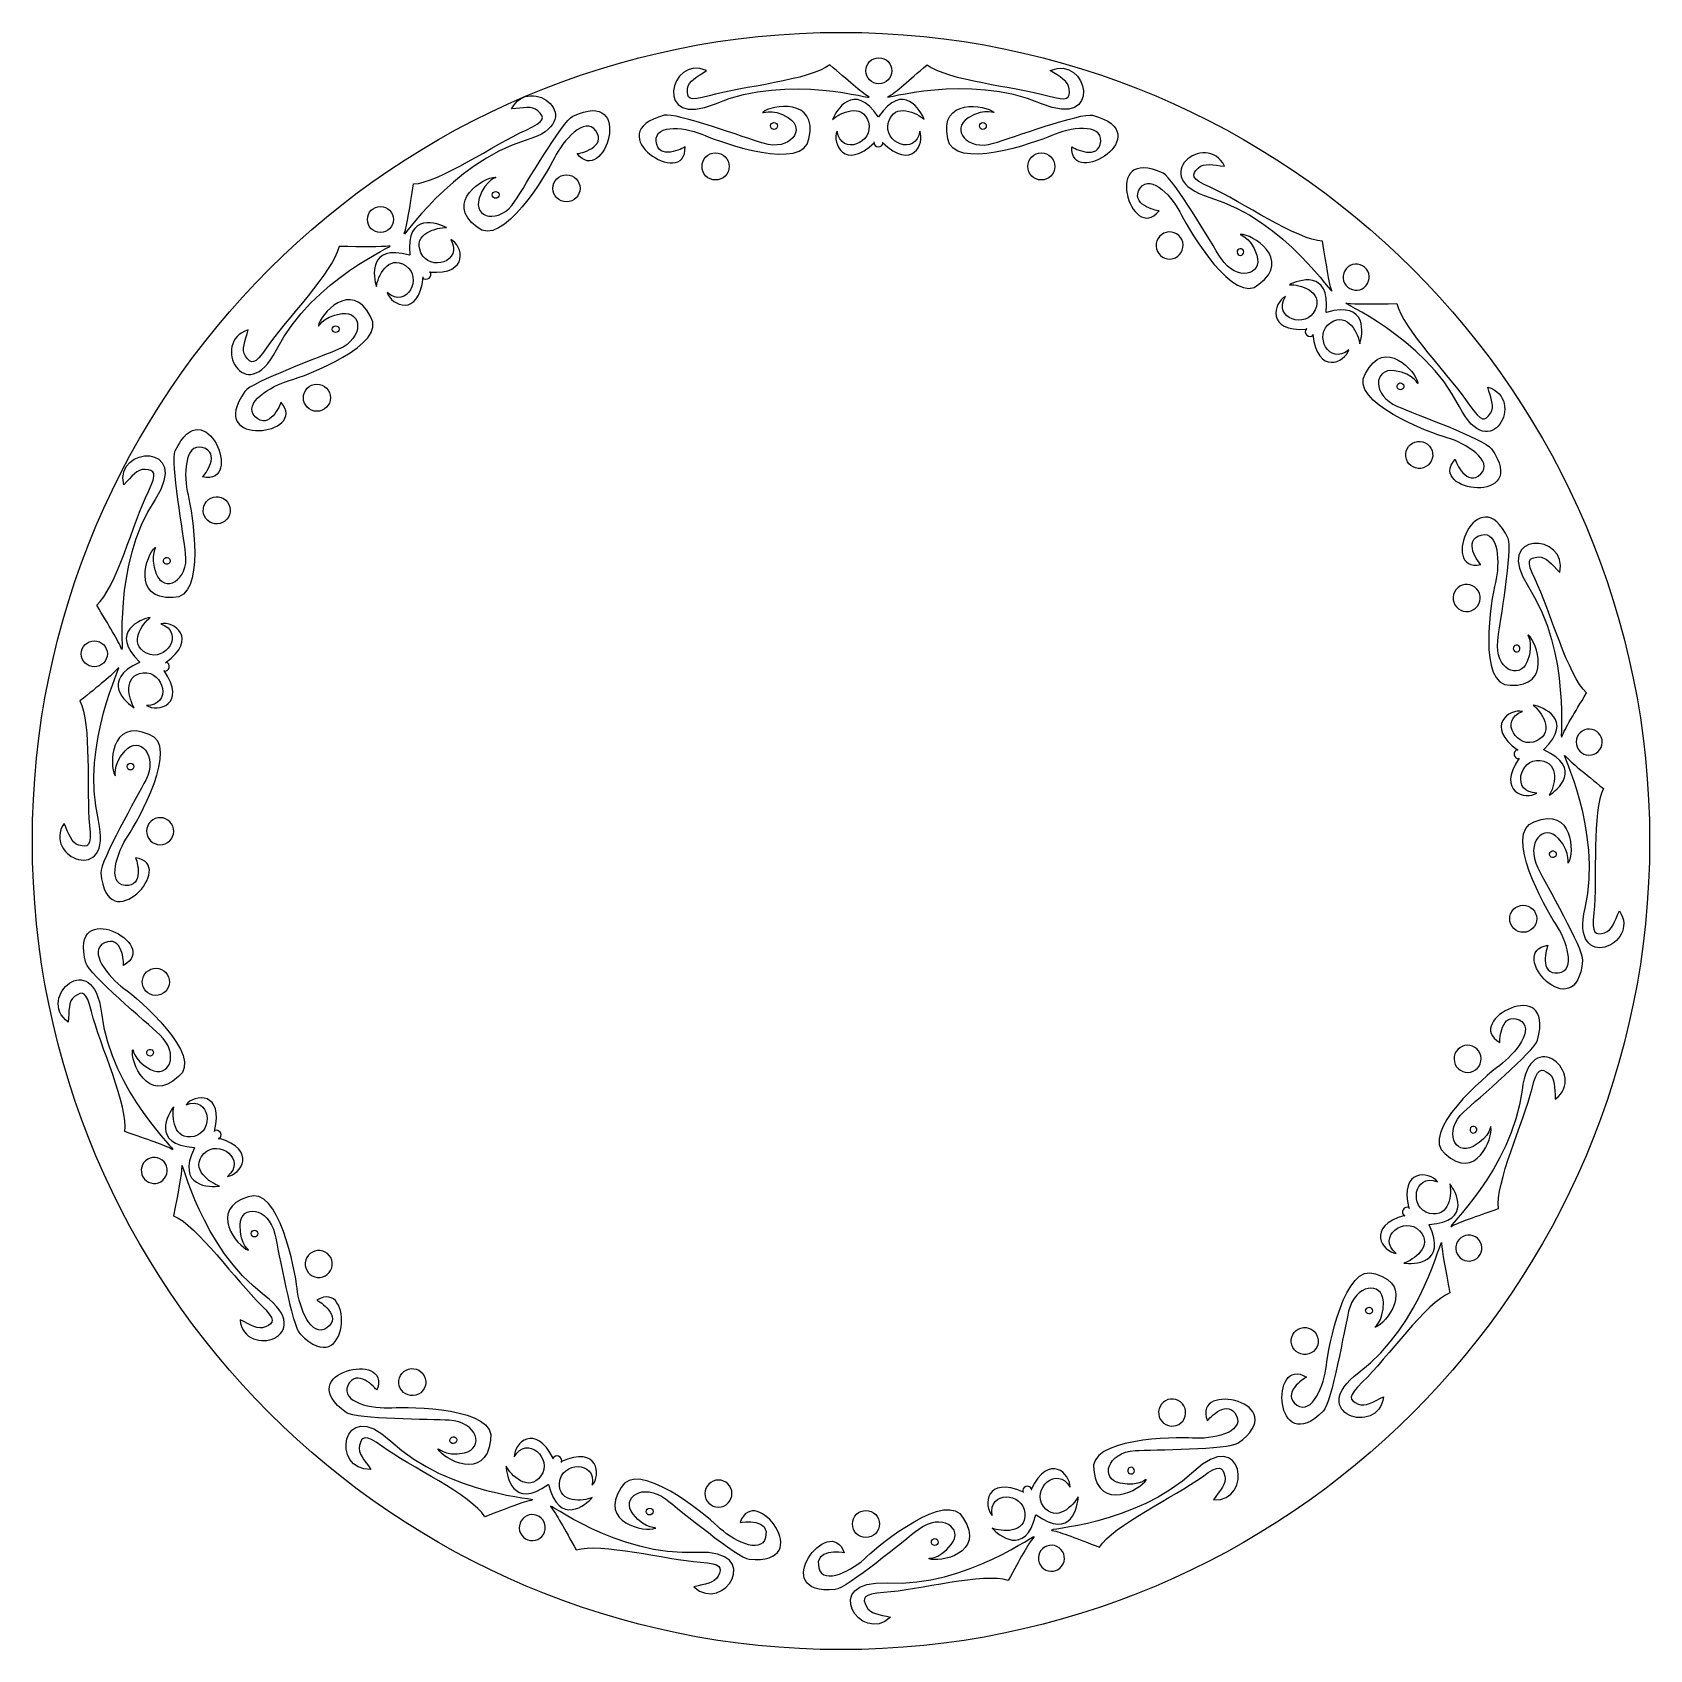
# Model space of a CAD drawing. Header units: centimetres. Extents: x -10.9 to 10.9, y -10.9 to 10.9.
import ezdxf

# ---------------------------------------------------------------- set-up
doc = ezdxf.new("R2010")
doc.units = ezdxf.units.CM
doc.header["$MEASUREMENT"] = 0
doc.layers.add('Camada 1', color=7, linetype='Continuous')

msp = doc.modelspace()

# ---------------------------------------------------------------- linework, layer by layer
at = {"layer": 'Camada 1'}
for centre, major_axis in [((-0.00001, 0.00001), (0, 10.87398)), ((0.50833, 10.35729), (0, 0.17515)), ((-0.90108, 9.61508), (0, 0.04551)), ((1.908, 9.61508), (0, 0.04551)), ((-1.68708, 9.07064), (0, 0.182)), ((2.69403, 9.07064), (0, 0.182)), ((-3.69161, 8.77632), (0, 0.182)), ((-4.64369, 8.68816), (0, 0.04551)), ((-6.19298, 8.35701), (0, 0.17513)), ((-6.79557, 6.88251), (0, 0.04551)), ((-7.04772, 5.96023), (0, 0.18198)), ((-10.04074, 2.51721), (0, 0.17513)), ((-9.55457, 1.00035), (0, 0.04551)), ((-7.88708, -5.27909), (0, 0.04551)), ((-2.57335, -9.01759), (0, 0.04551))]:
    msp.add_ellipse(centre, major_axis=major_axis, ratio=1, dxfattribs=at)
for points, knots in [([(0.37514, 10.00648), (0.46989, 9.94922), (-0.701, 10.33538), (-1.68858, 9.91417), (-1.68858, 9.91417), (-2.53107, 9.55484), (-2.30821, 10.58066), (-1.80748, 10.3628), (-1.80748, 10.3628), (-1.93385, 10.27324), (-2.05079, 10.22363), (-2.06193, 10.11637), (-2.06193, 10.11637), (-2.07558, 9.98564), (-2.05137, 9.94185), (-1.77488, 10.02035), (-1.77488, 10.02035), (-1.33242, 10.14592), (-0.41516, 10.22844), (-0.14997, 10.4377), (-0.14997, 10.4377), (0.09971, 10.22253), (0.26171, 10.07495), (0.37514, 10.00648)], [0, 0, 0, 0, 0.14285714, 0.14285714, 0.14285714, 0.14285714, 0.28571429, 0.28571429, 0.28571429, 0.28571429, 0.42857143, 0.42857143, 0.42857143, 0.42857143, 0.57142857, 0.57142857, 0.57142857, 0.57142857, 0.71428571, 0.71428571, 0.71428571, 0.71428571, 1, 1, 1, 1]), ([(0.63179, 10.00648), (0.53704, 9.94922), (1.70796, 10.33538), (2.69554, 9.91417), (2.69554, 9.91417), (3.53797, 9.55484), (3.31517, 10.58066), (2.81444, 10.3628), (2.81444, 10.3628), (2.94078, 10.27324), (3.05767, 10.22363), (3.06881, 10.11637), (3.06881, 10.11637), (3.08246, 9.98564), (3.05831, 9.94185), (2.78176, 10.02035), (2.78176, 10.02035), (2.33932, 10.14592), (1.42209, 10.22844), (1.1569, 10.4377), (1.1569, 10.4377), (0.90722, 10.22253), (0.74519, 10.07495), (0.63179, 10.00648)], [0, 0, 0, 0, 0.14285714, 0.14285714, 0.14285714, 0.14285714, 0.28571429, 0.28571429, 0.28571429, 0.28571429, 0.42857143, 0.42857143, 0.42857143, 0.42857143, 0.57142857, 0.57142857, 0.57142857, 0.57142857, 0.71428571, 0.71428571, 0.71428571, 0.71428571, 1, 1, 1, 1]), ([(-5.87289, 8.16765), (-5.90871, 8.0629), (-5.25996, 9.11137), (-4.23266, 9.42347), (-4.23266, 9.42347), (-3.35636, 9.68972), (-4.18641, 10.33234), (-4.42996, 9.84358), (-4.42996, 9.84358), (-4.27558, 9.8562), (-4.15413, 9.89332), (-4.07664, 9.81834), (-4.07664, 9.81834), (-3.98218, 9.72695), (-3.97255, 9.67787), (-4.23481, 9.56027), (-4.23481, 9.56027), (-4.65447, 9.37207), (-5.41014, 8.84566), (-5.7478, 8.8355), (-5.7478, 8.8355), (-5.80079, 8.5102), (-5.83005, 8.29298), (-5.87289, 8.16765)], [0, 0, 0, 0, 0.14285714, 0.14285714, 0.14285714, 0.14285714, 0.28571429, 0.28571429, 0.28571429, 0.28571429, 0.42857143, 0.42857143, 0.42857143, 0.42857143, 0.57142857, 0.57142857, 0.57142857, 0.57142857, 0.71428571, 0.71428571, 0.71428571, 0.71428571, 1, 1, 1, 1]), ([(0.5663, 9.38624), (0.56125, 9.3561), (0.53505, 9.33314), (0.50349, 9.33314), (0.50349, 9.33314), (0.46827, 9.33314), (0.43978, 9.36166), (0.43978, 9.39685), (0.43978, 9.39685), (0.43978, 9.39685), (0.44936, 9.39209), (0.44936, 9.39209), (0.44936, 9.39209), (0.04905, 9.00747), (-0.12407, 9.38077), (-0.05364, 9.5456), (-0.05364, 9.5456), (0.00467, 9.2022), (0.44936, 9.39209), (0.36922, 9.66538), (0.36922, 9.66538), (0.28908, 9.93875), (-0.01903, 9.78905), (-0.11237, 9.70229), (-0.11237, 9.70229), (-0.06961, 9.81659), (0.17073, 10.22635), (0.50059, 9.73793), (0.50059, 9.73793), (0.50059, 9.73793), (0.50629, 9.73792), (0.50629, 9.73792), (0.50629, 9.73792), (0.8362, 10.22634), (1.07655, 9.81658), (1.11933, 9.70228), (1.11933, 9.70228), (1.02601, 9.78904), (0.7179, 9.93874), (0.63776, 9.66537), (0.63776, 9.66537), (0.55756, 9.39206), (1.00228, 9.20219), (1.06059, 9.54559), (1.06059, 9.54559), (1.13102, 9.38075), (0.95788, 9.00745), (0.55754, 9.39208), (0.55754, 9.39208), (0.55754, 9.39208), (0.5663, 9.38624), (0.5663, 9.38624)], [0, 0, 0, 0, 0.07142857, 0.07142857, 0.07142857, 0.07142857, 0.14285714, 0.14285714, 0.14285714, 0.14285714, 0.21428571, 0.21428571, 0.21428571, 0.21428571, 0.28571429, 0.28571429, 0.28571429, 0.28571429, 0.35714286, 0.35714286, 0.35714286, 0.35714286, 0.42857143, 0.42857143, 0.42857143, 0.42857143, 0.5, 0.5, 0.5, 0.5, 0.57142857, 0.57142857, 0.57142857, 0.57142857, 0.64285714, 0.64285714, 0.64285714, 0.64285714, 0.71428571, 0.71428571, 0.71428571, 0.71428571, 0.78571429, 0.78571429, 0.78571429, 0.78571429, 0.85714286, 0.85714286, 0.85714286, 0.85714286, 1, 1, 1, 1]), ([(-4.64983, 8.92539), (-4.79355, 8.93267), (-5.34994, 8.59657), (-4.89354, 8.25449), (-4.89354, 8.25449), (-4.56255, 7.95517), (-3.95734, 8.97008), (-3.85296, 9.18553), (-3.85296, 9.18553), (-3.74101, 9.41672), (-3.44095, 9.7537), (-3.29691, 9.54896), (-3.29691, 9.54896), (-3.14401, 9.3316), (-3.513, 9.24114), (-3.54938, 9.24292), (-3.54938, 9.24292), (-3.18129, 8.77773), (-2.75537, 10.14631), (-3.60579, 9.74692), (-3.60579, 9.74692), (-3.7457, 9.6812), (-4.25402, 8.80064), (-4.38382, 8.60209), (-4.38382, 8.60209), (-4.59131, 8.28462), (-4.95114, 8.37587), (-4.86452, 8.64479), (-4.86452, 8.64479), (-4.77802, 8.91369), (-4.60442, 8.92306), (-4.64983, 8.92539)], [0, 0, 0, 0, 0.11111111, 0.11111111, 0.11111111, 0.11111111, 0.22222222, 0.22222222, 0.22222222, 0.22222222, 0.33333333, 0.33333333, 0.33333333, 0.33333333, 0.44444444, 0.44444444, 0.44444444, 0.44444444, 0.55555556, 0.55555556, 0.55555556, 0.55555556, 0.66666667, 0.66666667, 0.66666667, 0.66666667, 0.77777778, 0.77777778, 0.77777778, 0.77777778, 1, 1, 1, 1]), ([(-1.04882, 9.80076), (-0.94346, 9.89871), (-0.30116, 9.99888), (-0.43086, 9.44349), (-0.43086, 9.44349), (-0.49203, 9.0014), (-1.60799, 9.38989), (-1.82648, 9.48783), (-1.82648, 9.48783), (-2.06085, 9.59295), (-2.50731, 9.65825), (-2.48603, 9.4088), (-2.48603, 9.4088), (-2.46349, 9.14403), (-2.1226, 9.31191), (-2.09593, 9.33665), (-2.09593, 9.33665), (-2.07886, 8.74369), (-3.28486, 9.51829), (-2.37673, 9.75898), (-2.37673, 9.75898), (-2.22724, 9.79856), (-1.27188, 9.45079), (-1.04476, 9.38208), (-1.04476, 9.38208), (-0.68175, 9.2723), (-0.46477, 9.57345), (-0.70398, 9.72382), (-0.70398, 9.72382), (-0.94315, 9.87421), (-1.08213, 9.76978), (-1.04882, 9.80076)], [0, 0, 0, 0, 0.11111111, 0.11111111, 0.11111111, 0.11111111, 0.22222222, 0.22222222, 0.22222222, 0.22222222, 0.33333333, 0.33333333, 0.33333333, 0.33333333, 0.44444444, 0.44444444, 0.44444444, 0.44444444, 0.55555556, 0.55555556, 0.55555556, 0.55555556, 0.66666667, 0.66666667, 0.66666667, 0.66666667, 0.77777778, 0.77777778, 0.77777778, 0.77777778, 1, 1, 1, 1]), ([(2.0558, 9.80076), (1.95039, 9.89871), (1.30811, 9.99888), (1.43784, 9.44349), (1.43784, 9.44349), (1.49901, 9.0014), (2.61497, 9.38989), (2.83341, 9.48783), (2.83341, 9.48783), (3.0678, 9.59295), (3.51424, 9.65825), (3.49302, 9.4088), (3.49302, 9.4088), (3.47042, 9.14403), (3.12961, 9.31191), (3.10292, 9.33665), (3.10292, 9.33665), (3.08585, 8.74369), (4.29185, 9.51829), (3.38367, 9.75898), (3.38367, 9.75898), (3.23421, 9.79856), (2.2788, 9.45079), (2.05176, 9.38208), (2.05176, 9.38208), (1.68873, 9.2723), (1.47174, 9.57345), (1.71095, 9.72382), (1.71095, 9.72382), (1.95007, 9.87421), (2.08906, 9.76978), (2.0558, 9.80076)], [0, 0, 0, 0, 0.11111111, 0.11111111, 0.11111111, 0.11111111, 0.22222222, 0.22222222, 0.22222222, 0.22222222, 0.33333333, 0.33333333, 0.33333333, 0.33333333, 0.44444444, 0.44444444, 0.44444444, 0.44444444, 0.55555556, 0.55555556, 0.55555556, 0.55555556, 0.66666667, 0.66666667, 0.66666667, 0.66666667, 0.77777778, 0.77777778, 0.77777778, 0.77777778, 1, 1, 1, 1]), ([(5.3769, 8.15651), (5.52065, 8.16397), (6.07712, 7.82774), (5.62069, 7.48576), (5.62069, 7.48576), (5.28962, 7.18628), (4.68444, 8.20133), (4.58011, 8.41675), (4.58011, 8.41675), (4.46814, 8.64786), (4.1681, 8.98484), (4.02417, 8.78023), (4.02417, 8.78023), (3.87113, 8.56301), (4.2402, 8.47247), (4.27642, 8.47419), (4.27642, 8.47419), (3.90849, 8.009), (3.48251, 9.37753), (4.33288, 8.97822), (4.33288, 8.97822), (4.47279, 8.91247), (4.98111, 8.03196), (5.11097, 7.83331), (5.11097, 7.83331), (5.31851, 7.51581), (5.67842, 7.60714), (5.59172, 7.87607), (5.59172, 7.87607), (5.50517, 8.145), (5.33153, 8.15442), (5.3769, 8.15651)], [0, 0, 0, 0, 0.11111111, 0.11111111, 0.11111111, 0.11111111, 0.22222222, 0.22222222, 0.22222222, 0.22222222, 0.33333333, 0.33333333, 0.33333333, 0.33333333, 0.44444444, 0.44444444, 0.44444444, 0.44444444, 0.55555556, 0.55555556, 0.55555556, 0.55555556, 0.66666667, 0.66666667, 0.66666667, 0.66666667, 0.77777778, 0.77777778, 0.77777778, 0.77777778, 1, 1, 1, 1]), ([(6.60007, 7.39898), (6.63587, 7.2942), (5.98714, 8.34264), (4.95989, 8.65469), (4.95989, 8.65469), (4.08343, 8.9211), (4.91351, 9.56361), (5.15698, 9.07498), (5.15698, 9.07498), (5.00283, 9.08755), (4.88126, 9.12462), (4.80376, 9.04969), (4.80376, 9.04969), (4.7093, 8.9583), (4.6997, 8.90912), (4.96201, 8.79148), (4.96201, 8.79148), (5.38153, 8.60341), (6.13737, 8.0771), (6.47498, 8.06665), (6.47498, 8.06665), (6.52797, 7.74154), (6.5571, 7.52431), (6.60007, 7.39898)], [0, 0, 0, 0, 0.14285714, 0.14285714, 0.14285714, 0.14285714, 0.28571429, 0.28571429, 0.28571429, 0.28571429, 0.42857143, 0.42857143, 0.42857143, 0.42857143, 0.57142857, 0.57142857, 0.57142857, 0.57142857, 0.71428571, 0.71428571, 0.71428571, 0.71428571, 1, 1, 1, 1]), ([(-5.52438, 7.65044), (-5.50893, 7.62409), (-5.51422, 7.58967), (-5.5384, 7.56937), (-5.5384, 7.56937), (-5.56539, 7.54675), (-5.60552, 7.55027), (-5.62815, 7.57723), (-5.62815, 7.57723), (-5.62815, 7.57723), (-5.61778, 7.57974), (-5.61778, 7.57974), (-5.61778, 7.57974), (-5.67721, 7.02777), (-6.04977, 7.20247), (-6.10178, 7.37403), (-6.10178, 7.37403), (-5.8364, 7.14847), (-5.61778, 7.57974), (-5.85484, 7.73759), (-5.85484, 7.73759), (-6.09193, 7.89547), (-6.23177, 7.58276), (-6.24746, 7.45628), (-6.24746, 7.45628), (-6.28818, 7.57132), (-6.36748, 8.03971), (-5.80082, 7.8776), (-5.80082, 7.8776), (-5.80082, 7.8776), (-5.79643, 7.88128), (-5.79643, 7.88128), (-5.79643, 7.88128), (-5.85768, 8.46749), (-5.41016, 8.30811), (-5.30391, 8.24802), (-5.30391, 8.24802), (-5.4312, 8.2545), (-5.76341, 8.17113), (-5.64911, 7.9102), (-5.64911, 7.9102), (-5.53492, 7.64929), (-5.07213, 7.78971), (-5.24819, 8.09028), (-5.24819, 8.09028), (-5.0883, 8.00926), (-4.98093, 7.61205), (-5.53489, 7.6493), (-5.53489, 7.6493), (-5.53489, 7.6493), (-5.52438, 7.65044), (-5.52438, 7.65044)], [0, 0, 0, 0, 0.07142857, 0.07142857, 0.07142857, 0.07142857, 0.14285714, 0.14285714, 0.14285714, 0.14285714, 0.21428571, 0.21428571, 0.21428571, 0.21428571, 0.28571429, 0.28571429, 0.28571429, 0.28571429, 0.35714286, 0.35714286, 0.35714286, 0.35714286, 0.42857143, 0.42857143, 0.42857143, 0.42857143, 0.5, 0.5, 0.5, 0.5, 0.57142857, 0.57142857, 0.57142857, 0.57142857, 0.64285714, 0.64285714, 0.64285714, 0.64285714, 0.71428571, 0.71428571, 0.71428571, 0.71428571, 0.78571429, 0.78571429, 0.78571429, 0.78571429, 0.85714286, 0.85714286, 0.85714286, 0.85714286, 1, 1, 1, 1]), ([(4.40956, 8.1894), (4.50989, 8.19443), (4.59548, 8.11725), (4.60051, 8.01692), (4.60051, 8.01692), (4.60564, 7.9164), (4.5286, 7.83105), (4.428, 7.82597), (4.428, 7.82597), (4.32767, 7.82081), (4.24208, 7.89799), (4.23694, 7.99845), (4.23694, 7.99845), (4.23192, 8.09872), (4.30915, 8.18432), (4.40956, 8.1894)], [0, 0, 0, 0, 0.2, 0.2, 0.2, 0.2, 0.4, 0.4, 0.4, 0.4, 0.6, 0.6, 0.6, 0.6, 1, 1, 1, 1]), ([(-6.0695, 8.00268), (-5.96015, 8.01972), (-7.10532, 7.56292), (-7.59109, 6.60542), (-7.59109, 6.60542), (-8.00553, 5.78857), (-8.49419, 6.71766), (-7.97056, 6.87262), (-7.97056, 6.87262), (-8.00977, 6.72279), (-8.06748, 6.6096), (-8.00707, 6.52033), (-8.00707, 6.52033), (-7.93349, 6.4114), (-7.88676, 6.39341), (-7.72542, 6.63127), (-7.72542, 6.63127), (-7.46721, 7.01182), (-6.81756, 7.66468), (-6.74892, 7.99546), (-6.74892, 7.99546), (-6.41941, 7.99114), (-6.20042, 7.9822), (-6.0695, 8.00268)], [0, 0, 0, 0, 0.14285714, 0.14285714, 0.14285714, 0.14285714, 0.28571429, 0.28571429, 0.28571429, 0.28571429, 0.42857143, 0.42857143, 0.42857143, 0.42857143, 0.57142857, 0.57142857, 0.57142857, 0.57142857, 0.71428571, 0.71428571, 0.71428571, 0.71428571, 1, 1, 1, 1]), ([(5.36844, 7.96477), (5.3936, 7.96617), (5.41503, 7.94683), (5.41625, 7.92175), (5.41625, 7.92175), (5.41765, 7.8968), (5.39815, 7.87518), (5.37331, 7.87407), (5.37331, 7.87407), (5.34796, 7.87272), (5.32661, 7.89196), (5.32542, 7.91714), (5.32542, 7.91714), (5.3242, 7.94222), (5.34346, 7.96373), (5.36844, 7.96477)], [0, 0, 0, 0, 0.2, 0.2, 0.2, 0.2, 0.4, 0.4, 0.4, 0.4, 0.6, 0.6, 0.6, 0.6, 1, 1, 1, 1]), ([(6.34779, 6.80094), (6.32451, 6.78107), (6.28977, 6.7803), (6.26556, 6.8007), (6.26556, 6.8007), (6.23855, 6.82324), (6.23503, 6.86341), (6.25773, 6.89042), (6.25773, 6.89042), (6.25773, 6.89042), (6.26194, 6.88068), (6.26194, 6.88068), (6.26194, 6.88068), (5.70814, 6.84337), (5.81546, 7.24049), (5.9754, 7.32153), (5.9754, 7.32153), (5.79927, 7.02099), (6.26194, 6.88068), (6.37622, 7.14143), (6.37622, 7.14143), (6.49052, 7.40244), (6.15844, 7.48581), (6.0311, 7.47928), (6.0311, 7.47928), (6.1372, 7.53934), (6.58479, 7.69875), (6.52349, 7.11257), (6.52349, 7.11257), (6.52349, 7.11257), (6.52786, 7.10892), (6.52786, 7.10892), (6.52786, 7.10892), (7.0946, 7.27106), (7.01541, 6.80269), (6.97453, 6.68752), (6.97453, 6.68752), (6.95887, 6.81412), (6.81914, 7.12673), (6.58199, 6.96888), (6.58199, 6.96888), (6.34492, 6.81119), (6.56344, 6.37965), (6.82882, 6.60537), (6.82882, 6.60537), (6.77694, 6.43379), (6.40435, 6.25903), (6.34492, 6.81119), (6.34492, 6.81119), (6.34492, 6.81119), (6.34779, 6.80094), (6.34779, 6.80094)], [0, 0, 0, 0, 0.07142857, 0.07142857, 0.07142857, 0.07142857, 0.14285714, 0.14285714, 0.14285714, 0.14285714, 0.21428571, 0.21428571, 0.21428571, 0.21428571, 0.28571429, 0.28571429, 0.28571429, 0.28571429, 0.35714286, 0.35714286, 0.35714286, 0.35714286, 0.42857143, 0.42857143, 0.42857143, 0.42857143, 0.5, 0.5, 0.5, 0.5, 0.57142857, 0.57142857, 0.57142857, 0.57142857, 0.64285714, 0.64285714, 0.64285714, 0.64285714, 0.71428571, 0.71428571, 0.71428571, 0.71428571, 0.78571429, 0.78571429, 0.78571429, 0.78571429, 0.85714286, 0.85714286, 0.85714286, 0.85714286, 1, 1, 1, 1]), ([(6.79345, 7.69468), (6.85568, 7.76884), (6.96604, 7.77842), (7.0402, 7.7163), (7.0402, 7.7163), (7.11426, 7.65412), (7.12391, 7.54369), (7.06171, 7.46955), (7.06171, 7.46955), (6.99959, 7.39531), (6.88912, 7.38576), (6.81507, 7.44785), (6.81507, 7.44785), (6.74091, 7.51005), (6.73122, 7.62057), (6.79345, 7.69468)], [0, 0, 0, 0, 0.2, 0.2, 0.2, 0.2, 0.4, 0.4, 0.4, 0.4, 0.6, 0.6, 0.6, 0.6, 1, 1, 1, 1]), ([(-7.02811, 6.92977), (-7.01036, 7.07254), (-6.58271, 7.56212), (-6.32506, 7.05328), (-6.32506, 7.05328), (-6.08776, 6.67532), (-7.19239, 6.25553), (-7.42268, 6.19016), (-7.42268, 6.19016), (-7.66977, 6.12007), (-8.05379, 5.88308), (-7.87713, 5.70568), (-7.87713, 5.70568), (-7.68967, 5.51732), (-7.53648, 5.86507), (-7.5319, 5.90115), (-7.5319, 5.90115), (-7.1377, 5.45789), (-8.55944, 5.27607), (-8.01847, 6.04418), (-8.01847, 6.04418), (-7.92941, 6.17062), (-6.97403, 6.51826), (-6.7559, 6.61166), (-6.7559, 6.61166), (-6.40723, 6.76089), (-6.43456, 7.13106), (-6.71449, 7.09251), (-6.71449, 7.09251), (-6.99438, 7.05394), (-7.03367, 6.88466), (-7.02811, 6.92977)], [0, 0, 0, 0, 0.11111111, 0.11111111, 0.11111111, 0.11111111, 0.22222222, 0.22222222, 0.22222222, 0.22222222, 0.33333333, 0.33333333, 0.33333333, 0.33333333, 0.44444444, 0.44444444, 0.44444444, 0.44444444, 0.55555556, 0.55555556, 0.55555556, 0.55555556, 0.66666667, 0.66666667, 0.66666667, 0.66666667, 0.77777778, 0.77777778, 0.77777778, 0.77777778, 1, 1, 1, 1]), ([(6.7966, 7.23385), (6.68725, 7.251), (7.83242, 6.79409), (8.31822, 5.83677), (8.31822, 5.83677), (8.73256, 5.01984), (9.22132, 5.94898), (8.69782, 6.10392), (8.69782, 6.10392), (8.73695, 5.95414), (8.7946, 5.84106), (8.73423, 5.7516), (8.73423, 5.7516), (8.66046, 5.64264), (8.61398, 5.62468), (8.45263, 5.86243), (8.45263, 5.86243), (8.19432, 6.24314), (7.54471, 6.89589), (7.47616, 7.22675), (7.47616, 7.22675), (7.14659, 7.22256), (6.92757, 7.21345), (6.7966, 7.23385)], [0, 0, 0, 0, 0.14285714, 0.14285714, 0.14285714, 0.14285714, 0.28571429, 0.28571429, 0.28571429, 0.28571429, 0.42857143, 0.42857143, 0.42857143, 0.42857143, 0.57142857, 0.57142857, 0.57142857, 0.57142857, 0.71428571, 0.71428571, 0.71428571, 0.71428571, 1, 1, 1, 1]), ([(7.75522, 6.1611), (7.73755, 6.30382), (7.30979, 6.79345), (7.05233, 6.28458), (7.05233, 6.28458), (6.81497, 5.90662), (7.91966, 5.48689), (8.14982, 5.42148), (8.14982, 5.42148), (8.39694, 5.35134), (8.78098, 5.11438), (8.60429, 4.93682), (8.60429, 4.93682), (8.41678, 4.74862), (8.26364, 5.09644), (8.25898, 5.1324), (8.25898, 5.1324), (7.86486, 4.6892), (9.28652, 4.50732), (8.74571, 5.27559), (8.74571, 5.27559), (8.65657, 5.4019), (7.70121, 5.74964), (7.48304, 5.84296), (7.48304, 5.84296), (7.13437, 5.99229), (7.16176, 6.36242), (7.44169, 6.32384), (7.44169, 6.32384), (7.72148, 6.2854), (7.76098, 6.11591), (7.75522, 6.1611)], [0, 0, 0, 0, 0.11111111, 0.11111111, 0.11111111, 0.11111111, 0.22222222, 0.22222222, 0.22222222, 0.22222222, 0.33333333, 0.33333333, 0.33333333, 0.33333333, 0.44444444, 0.44444444, 0.44444444, 0.44444444, 0.55555556, 0.55555556, 0.55555556, 0.55555556, 0.66666667, 0.66666667, 0.66666667, 0.66666667, 0.77777778, 0.77777778, 0.77777778, 0.77777778, 1, 1, 1, 1]), ([(-9.22392, 3.9445), (-9.33872, 3.85769), (-9.54893, 3.24261), (-8.97939, 3.27391), (-8.97939, 3.27391), (-8.53341, 3.25737), (-8.72216, 4.42384), (-8.78071, 4.65596), (-8.78071, 4.65596), (-8.84355, 4.90507), (-8.83032, 5.35602), (-8.58836, 5.29181), (-8.58836, 5.29181), (-8.3315, 5.22357), (-8.55603, 4.91705), (-8.58505, 4.89507), (-8.58505, 4.89507), (-8.00408, 4.77529), (-8.55748, 6.09744), (-8.95219, 5.24485), (-8.95219, 5.24485), (-9.01717, 5.10462), (-8.84054, 4.10328), (-8.81233, 3.86777), (-8.81233, 3.86777), (-8.76724, 3.49121), (-9.10157, 3.32982), (-9.20804, 3.59154), (-9.20804, 3.59154), (-9.31459, 3.85317), (-9.18764, 3.97194), (-9.22392, 3.9445)], [0, 0, 0, 0, 0.11111111, 0.11111111, 0.11111111, 0.11111111, 0.22222222, 0.22222222, 0.22222222, 0.22222222, 0.33333333, 0.33333333, 0.33333333, 0.33333333, 0.44444444, 0.44444444, 0.44444444, 0.44444444, 0.55555556, 0.55555556, 0.55555556, 0.55555556, 0.66666667, 0.66666667, 0.66666667, 0.66666667, 0.77777778, 0.77777778, 0.77777778, 0.77777778, 1, 1, 1, 1]), ([(7.56792, 6.11946), (7.56474, 6.14438), (7.54202, 6.16203), (7.51723, 6.15902), (7.51723, 6.15902), (7.4922, 6.15598), (7.4745, 6.1332), (7.47765, 6.10825), (7.47765, 6.10825), (7.48064, 6.08319), (7.50337, 6.06555), (7.52842, 6.06875), (7.52842, 6.06875), (7.55336, 6.07172), (7.57107, 6.09445), (7.56792, 6.11946)], [0, 0, 0, 0, 0.2, 0.2, 0.2, 0.2, 0.4, 0.4, 0.4, 0.4, 0.6, 0.6, 0.6, 0.6, 1, 1, 1, 1]), ([(-9.67379, 2.57788), (-9.63392, 2.47464), (-9.81087, 3.69479), (-9.22453, 4.59422), (-9.22453, 4.59422), (-8.72441, 5.36146), (-9.77333, 5.32018), (-9.64569, 4.78924), (-9.64569, 4.78924), (-9.53554, 4.89814), (-9.46638, 5.00461), (-9.3588, 4.99702), (-9.3588, 4.99702), (-9.22773, 4.98771), (-9.18881, 4.9563), (-9.31409, 4.69764), (-9.31409, 4.69764), (-9.51459, 4.28373), (-9.7551, 3.39473), (-10.00727, 3.16991), (-10.00727, 3.16991), (-9.83878, 2.88664), (-9.72155, 2.70146), (-9.67379, 2.57788)], [0, 0, 0, 0, 0.14285714, 0.14285714, 0.14285714, 0.14285714, 0.28571429, 0.28571429, 0.28571429, 0.28571429, 0.42857143, 0.42857143, 0.42857143, 0.42857143, 0.57142857, 0.57142857, 0.57142857, 0.57142857, 0.71428571, 0.71428571, 0.71428571, 0.71428571, 1, 1, 1, 1]), ([(7.9554, 5.21389), (7.9431, 5.31374), (7.85211, 5.3846), (7.75252, 5.37216), (7.75252, 5.37216), (7.65275, 5.35972), (7.58186, 5.26871), (7.59427, 5.16915), (7.59427, 5.16915), (7.60665, 5.06935), (7.69756, 4.99849), (7.79734, 5.0109), (7.79734, 5.0109), (7.89719, 5.02323), (7.96799, 5.11409), (7.9554, 5.21389)], [0, 0, 0, 0, 0.2, 0.2, 0.2, 0.2, 0.4, 0.4, 0.4, 0.4, 0.6, 0.6, 0.6, 0.6, 1, 1, 1, 1]), ([(9.24257, 2.76671), (9.35743, 2.68003), (9.56756, 2.06477), (8.99815, 2.0962), (8.99815, 2.0962), (8.55206, 2.07958), (8.74084, 3.24619), (8.79945, 3.47822), (8.79945, 3.47822), (8.86224, 3.72727), (8.84901, 4.17825), (8.60718, 4.11407), (8.60718, 4.11407), (8.35027, 4.04602), (8.57485, 3.73942), (8.60374, 3.71743), (8.60374, 3.71743), (8.02285, 3.5976), (8.57617, 4.91978), (8.97093, 4.06726), (8.97093, 4.06726), (9.03586, 3.92698), (8.85925, 2.92569), (8.83102, 2.69008), (8.83102, 2.69008), (8.78593, 2.31347), (9.12037, 2.1521), (9.22681, 2.4138), (9.22681, 2.4138), (9.33338, 2.67545), (9.2064, 2.79428), (9.24257, 2.76671)], [0, 0, 0, 0, 0.11111111, 0.11111111, 0.11111111, 0.11111111, 0.22222222, 0.22222222, 0.22222222, 0.22222222, 0.33333333, 0.33333333, 0.33333333, 0.33333333, 0.44444444, 0.44444444, 0.44444444, 0.44444444, 0.55555556, 0.55555556, 0.55555556, 0.55555556, 0.66666667, 0.66666667, 0.66666667, 0.66666667, 0.77777778, 0.77777778, 0.77777778, 0.77777778, 1, 1, 1, 1]), ([(-8.50383, 4.59143), (-8.58408, 4.53087), (-8.59993, 4.41667), (-8.53931, 4.33648), (-8.53931, 4.33648), (-8.47867, 4.25628), (-8.36458, 4.24046), (-8.28436, 4.30108), (-8.28436, 4.30108), (-8.20416, 4.3617), (-8.18829, 4.47584), (-8.24888, 4.55603), (-8.24888, 4.55603), (-8.30952, 4.63623), (-8.42363, 4.65208), (-8.50383, 4.59143)], [0, 0, 0, 0, 0.2, 0.2, 0.2, 0.2, 0.4, 0.4, 0.4, 0.4, 0.6, 0.6, 0.6, 0.6, 1, 1, 1, 1]), ([(9.69255, 1.40019), (9.6526, 1.2969), (9.82958, 2.51705), (9.24329, 3.41639), (9.24329, 3.41639), (8.7431, 4.18389), (9.79196, 4.14249), (9.66443, 3.61163), (9.66443, 3.61163), (9.55444, 3.72037), (9.48512, 3.82695), (9.37754, 3.81935), (9.37754, 3.81935), (9.24647, 3.81004), (9.20752, 3.77855), (9.33283, 3.51984), (9.33283, 3.51984), (9.53338, 3.10606), (9.774, 2.21708), (10.02596, 1.99208), (10.02596, 1.99208), (9.85754, 1.70893), (9.74025, 1.52375), (9.69255, 1.40019)], [0, 0, 0, 0, 0.14285714, 0.14285714, 0.14285714, 0.14285714, 0.28571429, 0.28571429, 0.28571429, 0.28571429, 0.42857143, 0.42857143, 0.42857143, 0.42857143, 0.57142857, 0.57142857, 0.57142857, 0.57142857, 0.71428571, 0.71428571, 0.71428571, 0.71428571, 1, 1, 1, 1]), ([(-9.09422, 3.80305), (-9.1143, 3.78792), (-9.11824, 3.75931), (-9.10306, 3.73934), (-9.10306, 3.73934), (-9.08793, 3.71921), (-9.05932, 3.71532), (-9.03935, 3.73045), (-9.03935, 3.73045), (-9.01927, 3.74558), (-9.01527, 3.77413), (-9.03046, 3.79421), (-9.03046, 3.79421), (-9.04559, 3.81427), (-9.07414, 3.81824), (-9.09422, 3.80305)], [0, 0, 0, 0, 0.2, 0.2, 0.2, 0.2, 0.4, 0.4, 0.4, 0.4, 0.6, 0.6, 0.6, 0.6, 1, 1, 1, 1]), ([(8.52261, 3.41372), (8.6027, 3.35308), (8.61863, 3.23899), (8.55801, 3.15887), (8.55801, 3.15887), (8.49737, 3.07857), (8.38344, 3.06269), (8.30314, 3.12344), (8.30314, 3.12344), (8.22294, 3.18398), (8.20699, 3.29814), (8.26763, 3.37839), (8.26763, 3.37839), (8.3282, 3.45844), (8.44239, 3.47436), (8.52261, 3.41372)], [0, 0, 0, 0, 0.2, 0.2, 0.2, 0.2, 0.4, 0.4, 0.4, 0.4, 0.6, 0.6, 0.6, 0.6, 1, 1, 1, 1]), ([(-9.07438, 2.40568), (-9.04559, 2.39544), (-9.02752, 2.36562), (-9.03297, 2.33456), (-9.03297, 2.33456), (-9.03908, 2.29987), (-9.07213, 2.27675), (-9.10679, 2.28291), (-9.10679, 2.28291), (-9.10679, 2.28291), (-9.10047, 2.29148), (-9.10047, 2.29148), (-9.10047, 2.29148), (-8.79122, 1.83047), (-9.18887, 1.7248), (-9.33904, 1.8228), (-9.33904, 1.8228), (-8.99074, 1.82058), (-9.10047, 2.29148), (-9.38357, 2.26005), (-9.38357, 2.26005), (-9.6667, 2.22856), (-9.5728, 1.89913), (-9.50351, 1.79216), (-9.50351, 1.79216), (-9.60863, 1.8541), (-9.97047, 2.16197), (-9.43215, 2.40202), (-9.43215, 2.40202), (-9.43215, 2.40202), (-9.43117, 2.40766), (-9.43117, 2.40766), (-9.43117, 2.40766), (-9.85485, 2.81731), (-9.40966, 2.98292), (-9.28956, 3.00517), (-9.28956, 3.00517), (-9.39124, 2.92833), (-9.59216, 2.65092), (-9.33689, 2.5245), (-9.33689, 2.5245), (-9.0817, 2.398), (-8.81743, 2.80305), (-9.14552, 2.92011), (-9.14552, 2.92011), (-8.97095, 2.96088), (-8.63339, 2.72556), (-9.0817, 2.39801), (-9.0817, 2.39801), (-9.0817, 2.39801), (-9.07438, 2.40568), (-9.07438, 2.40568)], [0, 0, 0, 0, 0.07142857, 0.07142857, 0.07142857, 0.07142857, 0.14285714, 0.14285714, 0.14285714, 0.14285714, 0.21428571, 0.21428571, 0.21428571, 0.21428571, 0.28571429, 0.28571429, 0.28571429, 0.28571429, 0.35714286, 0.35714286, 0.35714286, 0.35714286, 0.42857143, 0.42857143, 0.42857143, 0.42857143, 0.5, 0.5, 0.5, 0.5, 0.57142857, 0.57142857, 0.57142857, 0.57142857, 0.64285714, 0.64285714, 0.64285714, 0.64285714, 0.71428571, 0.71428571, 0.71428571, 0.71428571, 0.78571429, 0.78571429, 0.78571429, 0.78571429, 0.85714286, 0.85714286, 0.85714286, 0.85714286, 1, 1, 1, 1]), ([(9.11279, 2.62526), (9.1329, 2.61021), (9.13689, 2.58163), (9.12173, 2.5616), (9.12173, 2.5616), (9.10673, 2.54157), (9.07794, 2.53752), (9.05812, 2.55271), (9.05812, 2.55271), (9.03788, 2.5679), (9.03388, 2.59639), (9.04915, 2.61647), (9.04915, 2.61647), (9.06435, 2.63648), (9.09295, 2.64053), (9.11279, 2.62526)], [0, 0, 0, 0, 0.2, 0.2, 0.2, 0.2, 0.4, 0.4, 0.4, 0.4, 0.6, 0.6, 0.6, 0.6, 1, 1, 1, 1]), ([(-9.71837, 2.32515), (-9.64558, 2.40852), (-10.22923, 1.32248), (-9.98586, 0.27677), (-9.98586, 0.27677), (-9.77827, -0.61543), (-10.74984, -0.21776), (-10.4483, 0.23756), (-10.4483, 0.23756), (-10.38202, 0.09757), (-10.35347, -0.02626), (-10.24981, -0.05586), (-10.24981, -0.05586), (-10.12342, -0.092), (-10.07608, -0.0757), (-10.10537, 0.21018), (-10.10537, 0.21018), (-10.1522, 0.66772), (-10.07423, 1.5854), (-10.2342, 1.88293), (-10.2342, 1.88293), (-9.97901, 2.09136), (-9.80552, 2.22527), (-9.71837, 2.32515)], [0, 0, 0, 0, 0.14285714, 0.14285714, 0.14285714, 0.14285714, 0.28571429, 0.28571429, 0.28571429, 0.28571429, 0.42857143, 0.42857143, 0.42857143, 0.42857143, 0.57142857, 0.57142857, 0.57142857, 0.57142857, 0.71428571, 0.71428571, 0.71428571, 0.71428571, 1, 1, 1, 1]), ([(9.11494, 1.10417), (9.0843, 1.10398), (9.05715, 1.12573), (9.05176, 1.1569), (9.05176, 1.1569), (9.04554, 1.19156), (9.06864, 1.22458), (9.10338, 1.23067), (9.10338, 1.23067), (9.10338, 1.23067), (9.10039, 1.22048), (9.10039, 1.22048), (9.10039, 1.22048), (8.65216, 1.5479), (8.98964, 1.78312), (9.16421, 1.7424), (9.16421, 1.7424), (8.83613, 1.62535), (9.10039, 1.22048), (9.35553, 1.34674), (9.35553, 1.34674), (9.61083, 1.47324), (9.41003, 1.7506), (9.3083, 1.82744), (9.3083, 1.82744), (9.42818, 1.80521), (9.87353, 1.63964), (9.4498, 1.22996), (9.4498, 1.22996), (9.4498, 1.22996), (9.45083, 1.22438), (9.45083, 1.22438), (9.45083, 1.22438), (9.98915, 0.98427), (9.62744, 0.67637), (9.52208, 0.61444), (9.52208, 0.61444), (9.59145, 0.72146), (9.68535, 1.05079), (9.4022, 1.08233), (9.4022, 1.08233), (9.1192, 1.11389), (9.00927, 0.64286), (9.35767, 0.64519), (9.35767, 0.64519), (9.2076, 0.54711), (8.80985, 0.65273), (9.11917, 1.11393), (9.11917, 1.11393), (9.11917, 1.11393), (9.11494, 1.10417), (9.11494, 1.10417)], [0, 0, 0, 0, 0.07142857, 0.07142857, 0.07142857, 0.07142857, 0.14285714, 0.14285714, 0.14285714, 0.14285714, 0.21428571, 0.21428571, 0.21428571, 0.21428571, 0.28571429, 0.28571429, 0.28571429, 0.28571429, 0.35714286, 0.35714286, 0.35714286, 0.35714286, 0.42857143, 0.42857143, 0.42857143, 0.42857143, 0.5, 0.5, 0.5, 0.5, 0.57142857, 0.57142857, 0.57142857, 0.57142857, 0.64285714, 0.64285714, 0.64285714, 0.64285714, 0.71428571, 0.71428571, 0.71428571, 0.71428571, 0.78571429, 0.78571429, 0.78571429, 0.78571429, 0.85714286, 0.85714286, 0.85714286, 0.85714286, 1, 1, 1, 1]), ([(-9.76303, 0.88708), (-9.84124, 1.00784), (-9.82833, 1.65776), (-9.30387, 1.4336), (-9.30387, 1.4336), (-8.87916, 1.29663), (-9.45548, 0.26501), (-9.58988, 0.06689), (-9.58988, 0.06689), (-9.73408, -0.14565), (-9.87595, -0.57398), (-9.62658, -0.59631), (-9.62658, -0.59631), (-9.36189, -0.62015), (-9.46809, -0.25529), (-9.48778, -0.22473), (-9.48778, -0.22473), (-8.90088, -0.3109), (-9.87309, -1.36408), (-9.95247, -0.4279), (-9.95247, -0.4279), (-9.96551, -0.27383), (-9.45709, 0.60662), (-9.35001, 0.81837), (-9.35001, 0.81837), (-9.17885, 1.15683), (-9.43775, 1.42284), (-9.6274, 1.21334), (-9.6274, 1.21334), (-9.81706, 1.0039), (-9.73835, 0.84888), (-9.76303, 0.88708)], [0, 0, 0, 0, 0.11111111, 0.11111111, 0.11111111, 0.11111111, 0.22222222, 0.22222222, 0.22222222, 0.22222222, 0.33333333, 0.33333333, 0.33333333, 0.33333333, 0.44444444, 0.44444444, 0.44444444, 0.44444444, 0.55555556, 0.55555556, 0.55555556, 0.55555556, 0.66666667, 0.66666667, 0.66666667, 0.66666667, 0.77777778, 0.77777778, 0.77777778, 0.77777778, 1, 1, 1, 1]), ([(10.03079, 1.50237), (10.12609, 1.51917), (10.21682, 1.45559), (10.23367, 1.36032), (10.23367, 1.36032), (10.25044, 1.26512), (10.18692, 1.17426), (10.09154, 1.15749), (10.09154, 1.15749), (9.99624, 1.14053), (9.90551, 1.20424), (9.88866, 1.29941), (9.88866, 1.29941), (9.87188, 1.39471), (9.93549, 1.48562), (10.03079, 1.50237)], [0, 0, 0, 0, 0.2, 0.2, 0.2, 0.2, 0.4, 0.4, 0.4, 0.4, 0.6, 0.6, 0.6, 0.6, 1, 1, 1, 1]), ([(9.737, 1.14738), (9.66424, 1.23075), (10.24783, 0.14469), (10.0046, -0.90094), (10.0046, -0.90094), (9.79688, -1.79304), (10.76853, -1.39547), (10.46709, -0.94023), (10.46709, -0.94023), (10.40076, -1.08014), (10.37226, -1.20386), (10.26849, -1.23357), (10.26849, -1.23357), (10.14199, -1.26961), (10.09476, -1.25349), (10.124, -0.96761), (10.124, -0.96761), (10.17086, -0.50996), (10.09278, 0.40767), (10.25293, 0.70519), (10.25293, 0.70519), (9.9978, 0.91373), (9.82418, 1.04758), (9.737, 1.14738)], [0, 0, 0, 0, 0.14285714, 0.14285714, 0.14285714, 0.14285714, 0.28571429, 0.28571429, 0.28571429, 0.28571429, 0.42857143, 0.42857143, 0.42857143, 0.42857143, 0.57142857, 0.57142857, 0.57142857, 0.57142857, 0.71428571, 0.71428571, 0.71428571, 0.71428571, 1, 1, 1, 1]), ([(9.78179, -0.29063), (9.85992, -0.1699), (9.84698, 0.4801), (9.32263, 0.25579), (9.32263, 0.25579), (8.89787, 0.11887), (9.47426, -0.9128), (9.60862, -1.11081), (9.60862, -1.11081), (9.75282, -1.32338), (9.89469, -1.75179), (9.64524, -1.77423), (9.64524, -1.77423), (9.38058, -1.79791), (9.48689, -1.43302), (9.50644, -1.40246), (9.50644, -1.40246), (8.91959, -1.48863), (9.89178, -2.54178), (9.97126, -1.60563), (9.97126, -1.60563), (9.9842, -1.45156), (9.47588, -0.57108), (9.36878, -0.35936), (9.36878, -0.35936), (9.19765, -0.02085), (9.45652, 0.24511), (9.64617, 0.03561), (9.64617, 0.03561), (9.83582, -0.17374), (9.75711, -0.32892), (9.78179, -0.29063)], [0, 0, 0, 0, 0.11111111, 0.11111111, 0.11111111, 0.11111111, 0.22222222, 0.22222222, 0.22222222, 0.22222222, 0.33333333, 0.33333333, 0.33333333, 0.33333333, 0.44444444, 0.44444444, 0.44444444, 0.44444444, 0.55555556, 0.55555556, 0.55555556, 0.55555556, 0.66666667, 0.66666667, 0.66666667, 0.66666667, 0.77777778, 0.77777778, 0.77777778, 0.77777778, 1, 1, 1, 1]), ([(-9.30766, 0.0329), (-9.3623, 0.1172), (-9.33817, 0.22991), (-9.25376, 0.28449), (-9.25376, 0.28449), (-9.16933, 0.33918), (-9.0567, 0.31505), (-9.00206, 0.23065), (-9.00206, 0.23065), (-8.94748, 0.14625), (-8.9715, 0.03354), (-9.05596, -0.02113), (-9.05596, -0.02113), (-9.14039, -0.07574), (-9.25305, -0.05153), (-9.30766, 0.0329)], [0, 0, 0, 0, 0.2, 0.2, 0.2, 0.2, 0.4, 0.4, 0.4, 0.4, 0.6, 0.6, 0.6, 0.6, 1, 1, 1, 1]), ([(9.61153, -0.20213), (9.62513, -0.18099), (9.61907, -0.15286), (9.59809, -0.13926), (9.59809, -0.13926), (9.57695, -0.12548), (9.54875, -0.13151), (9.53512, -0.15267), (9.53512, -0.15267), (9.52134, -0.17381), (9.52739, -0.20194), (9.54864, -0.21554), (9.54864, -0.21554), (9.5697, -0.22933), (9.59783, -0.22329), (9.61153, -0.20213)], [0, 0, 0, 0, 0.2, 0.2, 0.2, 0.2, 0.4, 0.4, 0.4, 0.4, 0.6, 0.6, 0.6, 0.6, 1, 1, 1, 1]), ([(-9.52626, -2.81126), (-9.55841, -2.95154), (-9.32407, -3.55786), (-8.90793, -3.16776), (-8.90793, -3.16776), (-8.55564, -2.89373), (-9.45003, -2.12149), (-9.64411, -1.98129), (-9.64411, -1.98129), (-9.85236, -1.83085), (-10.13208, -1.47689), (-9.90544, -1.37061), (-9.90544, -1.37061), (-9.66483, -1.25779), (-9.63982, -1.63691), (-9.64792, -1.67242), (-9.64792, -1.67242), (-9.12587, -1.39074), (-10.39965, -0.73355), (-10.15399, -1.64046), (-10.15399, -1.64046), (-10.11361, -1.78961), (-9.33468, -2.44315), (-9.16167, -2.60542), (-9.16167, -2.60542), (-8.8851, -2.86495), (-9.03745, -3.20346), (-9.28724, -3.07143), (-9.28724, -3.07143), (-9.537, -2.93953), (-9.5161, -2.76695), (-9.52626, -2.81126)], [0, 0, 0, 0, 0.11111111, 0.11111111, 0.11111111, 0.11111111, 0.22222222, 0.22222222, 0.22222222, 0.22222222, 0.33333333, 0.33333333, 0.33333333, 0.33333333, 0.44444444, 0.44444444, 0.44444444, 0.44444444, 0.55555556, 0.55555556, 0.55555556, 0.55555556, 0.66666667, 0.66666667, 0.66666667, 0.66666667, 0.77777778, 0.77777778, 0.77777778, 0.77777778, 1, 1, 1, 1]), ([(9.32631, -1.14492), (9.38105, -1.06052), (9.35684, -0.94773), (9.27255, -0.89322), (9.27255, -0.89322), (9.18817, -0.83864), (9.07536, -0.86277), (9.02085, -0.94704), (9.02085, -0.94704), (8.96619, -1.03144), (8.99032, -1.14415), (9.07469, -1.19884), (9.07469, -1.19884), (9.15909, -1.2535), (9.2717, -1.2294), (9.32631, -1.14492)], [0, 0, 0, 0, 0.2, 0.2, 0.2, 0.2, 0.4, 0.4, 0.4, 0.4, 0.6, 0.6, 0.6, 0.6, 1, 1, 1, 1]), ([(-8.99246, -4.1473), (-8.89554, -4.20077), (-9.81539, -3.37974), (-9.94438, -2.31392), (-9.94438, -2.31392), (-10.05442, -1.40468), (-10.83145, -2.11056), (-10.39237, -2.43521), (-10.39237, -2.43521), (-10.37798, -2.28106), (-10.39345, -2.15502), (-10.30612, -2.09167), (-10.30612, -2.09167), (-10.19973, -2.01454), (-10.14975, -2.01362), (-10.07942, -2.29222), (-10.07942, -2.29222), (-9.967, -2.73823), (-9.57981, -3.57381), (-9.62844, -3.90808), (-9.62844, -3.90808), (-9.31726, -4.01684), (-9.10843, -4.08333), (-8.99246, -4.1473)], [0, 0, 0, 0, 0.14285714, 0.14285714, 0.14285714, 0.14285714, 0.28571429, 0.28571429, 0.28571429, 0.28571429, 0.42857143, 0.42857143, 0.42857143, 0.42857143, 0.57142857, 0.57142857, 0.57142857, 0.57142857, 0.71428571, 0.71428571, 0.71428571, 0.71428571, 1, 1, 1, 1]), ([(-9.39047, -1.85276), (-9.41301, -1.95076), (-9.35173, -2.04847), (-9.25376, -2.07091), (-9.25376, -2.07091), (-9.15576, -2.09337), (-9.05815, -2.03217), (-9.03569, -1.93417), (-9.03569, -1.93417), (-9.0132, -1.83617), (-9.0744, -1.73854), (-9.1724, -1.71602), (-9.1724, -1.71602), (-9.2704, -1.69356), (-9.36804, -1.75478), (-9.39047, -1.85276)], [0, 0, 0, 0, 0.2, 0.2, 0.2, 0.2, 0.4, 0.4, 0.4, 0.4, 0.6, 0.6, 0.6, 0.6, 1, 1, 1, 1]), ([(8.73925, -3.84692), (8.77148, -3.98712), (8.537, -4.59352), (8.12102, -4.20342), (8.12102, -4.20342), (7.76865, -3.92947), (8.66315, -3.15715), (8.85717, -3.01705), (8.85717, -3.01705), (9.06537, -2.86658), (9.34509, -2.51265), (9.11855, -2.40634), (9.11855, -2.40634), (8.87804, -2.29334), (8.85299, -2.67259), (8.861, -2.70797), (8.861, -2.70797), (8.339, -2.42637), (9.61271, -1.7692), (9.36717, -2.67601), (9.36717, -2.67601), (9.32677, -2.82526), (8.54783, -3.4787), (8.37474, -3.64108), (8.37474, -3.64108), (8.09809, -3.90058), (8.2506, -4.23917), (8.50031, -4.10709), (8.50031, -4.10709), (8.75015, -3.97519), (8.72928, -3.80258), (8.73925, -3.84692)], [0, 0, 0, 0, 0.11111111, 0.11111111, 0.11111111, 0.11111111, 0.22222222, 0.22222222, 0.22222222, 0.22222222, 0.33333333, 0.33333333, 0.33333333, 0.33333333, 0.44444444, 0.44444444, 0.44444444, 0.44444444, 0.55555556, 0.55555556, 0.55555556, 0.55555556, 0.66666667, 0.66666667, 0.66666667, 0.66666667, 0.77777778, 0.77777778, 0.77777778, 0.77777778, 1, 1, 1, 1]), ([(8.20559, -5.18296), (8.10862, -5.23643), (9.0285, -4.41551), (9.15743, -3.34969), (9.15743, -3.34969), (9.2676, -2.44026), (10.04447, -3.14615), (9.60558, -3.47087), (9.60558, -3.47087), (9.59113, -3.3168), (9.60661, -3.19068), (9.51933, -3.12733), (9.51933, -3.12733), (9.41294, -3.0502), (9.36283, -3.04928), (9.2925, -3.32799), (9.2925, -3.32799), (9.18016, -3.77389), (8.79302, -4.60955), (8.84146, -4.94385), (8.84146, -4.94385), (8.53042, -5.05247), (8.32158, -5.11899), (8.20559, -5.18296)], [0, 0, 0, 0, 0.14285714, 0.14285714, 0.14285714, 0.14285714, 0.28571429, 0.28571429, 0.28571429, 0.28571429, 0.42857143, 0.42857143, 0.42857143, 0.42857143, 0.57142857, 0.57142857, 0.57142857, 0.57142857, 0.71428571, 0.71428571, 0.71428571, 0.71428571, 1, 1, 1, 1]), ([(-9.336, -2.83624), (-9.34164, -2.86074), (-9.32626, -2.88516), (-9.30182, -2.89074), (-9.30182, -2.89074), (-9.27727, -2.89643), (-9.25287, -2.88106), (-9.24726, -2.85656), (-9.24726, -2.85656), (-9.24162, -2.83206), (-9.25692, -2.80764), (-9.28144, -2.80206), (-9.28144, -2.80206), (-9.30594, -2.79637), (-9.33036, -2.81163), (-9.336, -2.83624)], [0, 0, 0, 0, 0.2, 0.2, 0.2, 0.2, 0.4, 0.4, 0.4, 0.4, 0.6, 0.6, 0.6, 0.6, 1, 1, 1, 1]), ([(8.60363, -2.8885), (8.62599, -2.9864), (8.56487, -3.08411), (8.46689, -3.10646), (8.46689, -3.10646), (8.36889, -3.129), (8.27136, -3.06788), (8.24893, -2.9698), (8.24893, -2.9698), (8.22636, -2.8718), (8.28759, -2.77417), (8.38556, -2.75165), (8.38556, -2.75165), (8.48345, -2.7293), (8.58116, -2.79049), (8.60363, -2.8885)], [0, 0, 0, 0, 0.2, 0.2, 0.2, 0.2, 0.4, 0.4, 0.4, 0.4, 0.6, 0.6, 0.6, 0.6, 1, 1, 1, 1]), ([(-8.42255, -3.89386), (-8.39395, -3.88325), (-8.36093, -3.89442), (-8.34516, -3.9218), (-8.34516, -3.9218), (-8.32751, -3.95225), (-8.33799, -3.9912), (-8.3685, -4.00882), (-8.3685, -4.00882), (-8.3685, -4.00882), (-8.36914, -3.99821), (-8.36914, -3.99821), (-8.36914, -3.99821), (-7.83595, -4.15254), (-8.07265, -4.48912), (-8.25066, -4.51052), (-8.25066, -4.51052), (-7.98237, -4.28838), (-8.36914, -3.99821), (-8.56578, -4.20416), (-8.56578, -4.20416), (-8.76247, -4.4103), (-8.47878, -4.60228), (-8.35694, -4.63972), (-8.35694, -4.63972), (-8.47725, -4.65985), (-8.95236, -4.6566), (-8.69428, -4.12664), (-8.69428, -4.12664), (-8.69428, -4.12664), (-8.69711, -4.12169), (-8.69711, -4.12169), (-8.69711, -4.12169), (-9.28501, -4.08026), (-9.05043, -3.66722), (-8.97273, -3.57294), (-8.97273, -3.57294), (-9.00123, -3.69719), (-8.97683, -4.03887), (-8.70002, -3.97161), (-8.70002, -3.97161), (-8.42321, -3.90446), (-8.48113, -3.42424), (-8.80771, -3.54552), (-8.80771, -3.54552), (-8.70018, -3.40206), (-8.29029, -3.36526), (-8.42322, -3.90443), (-8.42322, -3.90443), (-8.42322, -3.90443), (-8.42255, -3.89386), (-8.42255, -3.89386)], [0, 0, 0, 0, 0.07142857, 0.07142857, 0.07142857, 0.07142857, 0.14285714, 0.14285714, 0.14285714, 0.14285714, 0.21428571, 0.21428571, 0.21428571, 0.21428571, 0.28571429, 0.28571429, 0.28571429, 0.28571429, 0.35714286, 0.35714286, 0.35714286, 0.35714286, 0.42857143, 0.42857143, 0.42857143, 0.42857143, 0.5, 0.5, 0.5, 0.5, 0.57142857, 0.57142857, 0.57142857, 0.57142857, 0.64285714, 0.64285714, 0.64285714, 0.64285714, 0.71428571, 0.71428571, 0.71428571, 0.71428571, 0.78571429, 0.78571429, 0.78571429, 0.78571429, 0.85714286, 0.85714286, 0.85714286, 0.85714286, 1, 1, 1, 1]), ([(8.54897, -3.87187), (8.55466, -3.89629), (8.53937, -3.92079), (8.51487, -3.92637), (8.51487, -3.92637), (8.49048, -3.93206), (8.46587, -3.91669), (8.46037, -3.89229), (8.46037, -3.89229), (8.45468, -3.86768), (8.46997, -3.84326), (8.49455, -3.83771), (8.49455, -3.83771), (8.51907, -3.83211), (8.54357, -3.84737), (8.54897, -3.87187)], [0, 0, 0, 0, 0.2, 0.2, 0.2, 0.2, 0.4, 0.4, 0.4, 0.4, 0.6, 0.6, 0.6, 0.6, 1, 1, 1, 1]), ([(-9.14695, -4.58133), (-9.23077, -4.62967), (-9.33785, -4.60096), (-9.38624, -4.51722), (-9.38624, -4.51722), (-9.43458, -4.43348), (-9.4059, -4.32635), (-9.3221, -4.27801), (-9.3221, -4.27801), (-9.23836, -4.22959), (-9.13123, -4.25838), (-9.08284, -4.34201), (-9.08284, -4.34201), (-9.0345, -4.42586), (-9.06321, -4.53299), (-9.14695, -4.58133)], [0, 0, 0, 0, 0.2, 0.2, 0.2, 0.2, 0.4, 0.4, 0.4, 0.4, 0.6, 0.6, 0.6, 0.6, 1, 1, 1, 1]), ([(-8.86414, -4.36958), (-8.86194, -4.2589), (-8.61096, -5.46604), (-7.75233, -6.11067), (-7.75233, -6.11067), (-7.01986, -6.66071), (-8.01967, -6.98059), (-8.08139, -6.43799), (-8.08139, -6.43799), (-7.94063, -6.50263), (-7.83919, -6.57912), (-7.74074, -6.53515), (-7.74074, -6.53515), (-7.62067, -6.48162), (-7.59485, -6.43868), (-7.80109, -6.23847), (-7.80109, -6.23847), (-8.13103, -5.91814), (-8.6612, -5.16503), (-8.97497, -5.03991), (-8.97497, -5.03991), (-8.91351, -4.71618), (-8.8667, -4.50206), (-8.86414, -4.36958)], [0, 0, 0, 0, 0.14285714, 0.14285714, 0.14285714, 0.14285714, 0.28571429, 0.28571429, 0.28571429, 0.28571429, 0.42857143, 0.42857143, 0.42857143, 0.42857143, 0.57142857, 0.57142857, 0.57142857, 0.57142857, 0.71428571, 0.71428571, 0.71428571, 0.71428571, 1, 1, 1, 1]), ([(7.57284, -5.0385), (7.54927, -5.01895), (7.54247, -4.98484), (7.55829, -4.95746), (7.55829, -4.95746), (7.57581, -4.92693), (7.61475, -4.91648), (7.64529, -4.93418), (7.64529, -4.93418), (7.64529, -4.93418), (7.63645, -4.94005), (7.63645, -4.94005), (7.63645, -4.94005), (7.50352, -4.40109), (7.91328, -4.4379), (8.02078, -4.58122), (8.02078, -4.58122), (7.69428, -4.46004), (7.63645, -4.94005), (7.91302, -5.00731), (7.91302, -5.00731), (8.18996, -5.07457), (8.21435, -4.73299), (8.18586, -4.60874), (8.18586, -4.60874), (8.26346, -4.70283), (8.4982, -5.11595), (7.91022, -5.15738), (7.91022, -5.15738), (7.91022, -5.15738), (7.90744, -5.16233), (7.90744, -5.16233), (7.90744, -5.16233), (8.16549, -5.69226), (7.69051, -5.6956), (7.56996, -5.67541), (7.56996, -5.67541), (7.69188, -5.63797), (7.97554, -5.44607), (7.77888, -5.23993), (7.77888, -5.23993), (7.58232, -5.03379), (7.19539, -5.32407), (7.46376, -5.54621), (7.46376, -5.54621), (7.28575, -5.52486), (7.04895, -5.18823), (7.58232, -5.03379), (7.58232, -5.03379), (7.58232, -5.03379), (7.57284, -5.0385), (7.57284, -5.0385)], [0, 0, 0, 0, 0.07142857, 0.07142857, 0.07142857, 0.07142857, 0.14285714, 0.14285714, 0.14285714, 0.14285714, 0.21428571, 0.21428571, 0.21428571, 0.21428571, 0.28571429, 0.28571429, 0.28571429, 0.28571429, 0.35714286, 0.35714286, 0.35714286, 0.35714286, 0.42857143, 0.42857143, 0.42857143, 0.42857143, 0.5, 0.5, 0.5, 0.5, 0.57142857, 0.57142857, 0.57142857, 0.57142857, 0.64285714, 0.64285714, 0.64285714, 0.64285714, 0.71428571, 0.71428571, 0.71428571, 0.71428571, 0.78571429, 0.78571429, 0.78571429, 0.78571429, 0.85714286, 0.85714286, 0.85714286, 0.85714286, 1, 1, 1, 1]), ([(-7.97395, -5.49985), (-8.11148, -5.45765), (-8.51939, -4.95147), (-7.97353, -4.78611), (-7.97353, -4.78611), (-7.56012, -4.61799), (-7.33853, -5.77875), (-7.31416, -6.01693), (-7.31416, -6.01693), (-7.28799, -6.27244), (-7.12133, -6.69172), (-6.91594, -6.54856), (-6.91594, -6.54856), (-6.69784, -6.39672), (-7.01376, -6.18545), (-7.04844, -6.17473), (-7.04844, -6.17473), (-6.54348, -5.86342), (-6.6113, -7.29516), (-7.27381, -6.62902), (-7.27381, -6.62902), (-7.38284, -6.51938), (-7.55932, -5.51814), (-7.61338, -5.28711), (-7.61338, -5.28711), (-7.69982, -4.91778), (-8.06918, -4.8805), (-8.07979, -5.16286), (-8.07979, -5.16286), (-8.09042, -5.44519), (-7.9305, -5.51327), (-7.97395, -5.49985)], [0, 0, 0, 0, 0.11111111, 0.11111111, 0.11111111, 0.11111111, 0.22222222, 0.22222222, 0.22222222, 0.22222222, 0.33333333, 0.33333333, 0.33333333, 0.33333333, 0.44444444, 0.44444444, 0.44444444, 0.44444444, 0.55555556, 0.55555556, 0.55555556, 0.55555556, 0.66666667, 0.66666667, 0.66666667, 0.66666667, 0.77777778, 0.77777778, 0.77777778, 0.77777778, 1, 1, 1, 1]), ([(8.07716, -5.40521), (8.07502, -5.29453), (7.82398, -6.50167), (6.96549, -7.1463), (6.96549, -7.1463), (6.23294, -7.69624), (7.23283, -8.01622), (7.29453, -7.47372), (7.29453, -7.47372), (7.15388, -7.53825), (7.05244, -7.61474), (6.95388, -7.57077), (6.95388, -7.57077), (6.83379, -7.51714), (6.80799, -7.47436), (7.01413, -7.2742), (7.01413, -7.2742), (7.34417, -6.95376), (7.87418, -6.20063), (8.18811, -6.07561), (8.18811, -6.07561), (8.12672, -5.75184), (8.07975, -5.53769), (8.07716, -5.40521)], [0, 0, 0, 0, 0.14285714, 0.14285714, 0.14285714, 0.14285714, 0.28571429, 0.28571429, 0.28571429, 0.28571429, 0.42857143, 0.42857143, 0.42857143, 0.42857143, 0.57142857, 0.57142857, 0.57142857, 0.57142857, 0.71428571, 0.71428571, 0.71428571, 0.71428571, 1, 1, 1, 1]), ([(8.53042, -5.32213), (8.61416, -5.37047), (8.64287, -5.47752), (8.59453, -5.56134), (8.59453, -5.56134), (8.54619, -5.64508), (8.43906, -5.67379), (8.35521, -5.62534), (8.35521, -5.62534), (8.27139, -5.57711), (8.24279, -5.46998), (8.29102, -5.38624), (8.29102, -5.38624), (8.33947, -5.3025), (8.4466, -5.27371), (8.53042, -5.32213)], [0, 0, 0, 0, 0.2, 0.2, 0.2, 0.2, 0.4, 0.4, 0.4, 0.4, 0.6, 0.6, 0.6, 0.6, 1, 1, 1, 1]), ([(-7.07608, -5.86157), (-7.17212, -5.83204), (-7.2261, -5.73023), (-7.19652, -5.63419), (-7.19652, -5.63419), (-7.16699, -5.53793), (-7.06523, -5.48412), (-6.96908, -5.51365), (-6.96908, -5.51365), (-6.87304, -5.54315), (-6.81901, -5.64499), (-6.84854, -5.74111), (-6.84854, -5.74111), (-6.87812, -5.83717), (-6.97999, -5.89112), (-7.07608, -5.86157)], [0, 0, 0, 0, 0.2, 0.2, 0.2, 0.2, 0.4, 0.4, 0.4, 0.4, 0.6, 0.6, 0.6, 0.6, 1, 1, 1, 1]), ([(7.1871, -6.53559), (7.32458, -6.49331), (7.73249, -5.98714), (7.18662, -5.82188), (7.18662, -5.82188), (6.77321, -5.65376), (6.55162, -6.81449), (6.5272, -7.05259), (6.5272, -7.05259), (6.50103, -7.3081), (6.33437, -7.72746), (6.12887, -7.5843), (6.12887, -7.5843), (5.91091, -7.4323), (6.22687, -7.22111), (6.26153, -7.21028), (6.26153, -7.21028), (5.75657, -6.89908), (5.82439, -8.33082), (6.48698, -7.66468), (6.48698, -7.66468), (6.59596, -7.55504), (6.77247, -6.55377), (6.82649, -6.32277), (6.82649, -6.32277), (6.91304, -5.95352), (7.28229, -5.91616), (7.2929, -6.1985), (7.2929, -6.1985), (7.30362, -6.48074), (7.14358, -6.54903), (7.1871, -6.53559)], [0, 0, 0, 0, 0.11111111, 0.11111111, 0.11111111, 0.11111111, 0.22222222, 0.22222222, 0.22222222, 0.22222222, 0.33333333, 0.33333333, 0.33333333, 0.33333333, 0.44444444, 0.44444444, 0.44444444, 0.44444444, 0.55555556, 0.55555556, 0.55555556, 0.55555556, 0.66666667, 0.66666667, 0.66666667, 0.66666667, 0.77777778, 0.77777778, 0.77777778, 0.77777778, 1, 1, 1, 1]), ([(7.1136, -6.35835), (7.13754, -6.35089), (7.15107, -6.32546), (7.14371, -6.30154), (7.14371, -6.30154), (7.13635, -6.27741), (7.11082, -6.26389), (7.0869, -6.27135), (7.0869, -6.27135), (7.06277, -6.27871), (7.04925, -6.30413), (7.05679, -6.32824), (7.05679, -6.32824), (7.06404, -6.35229), (7.0895, -6.3657), (7.1136, -6.35835)], [0, 0, 0, 0, 0.2, 0.2, 0.2, 0.2, 0.4, 0.4, 0.4, 0.4, 0.6, 0.6, 0.6, 0.6, 1, 1, 1, 1]), ([(6.28905, -6.89722), (6.38528, -6.86777), (6.4392, -6.76577), (6.40967, -6.66981), (6.40967, -6.66981), (6.38017, -6.57379), (6.27825, -6.51976), (6.18229, -6.54927), (6.18229, -6.54927), (6.08617, -6.5788), (6.03214, -6.68064), (6.06167, -6.77676), (6.06167, -6.77676), (6.09117, -6.87291), (6.19301, -6.92683), (6.28905, -6.89722)], [0, 0, 0, 0, 0.2, 0.2, 0.2, 0.2, 0.4, 0.4, 0.4, 0.4, 0.6, 0.6, 0.6, 0.6, 1, 1, 1, 1]), ([(-5.41535, -8.18082), (-5.34976, -8.3089), (-4.78054, -8.62273), (-4.71254, -8.05639), (-4.71254, -8.05639), (-4.61882, -7.62007), (-5.8003, -7.6034), (-6.03911, -7.62073), (-6.03911, -7.62073), (-6.29531, -7.63936), (-6.73716, -7.54797), (-6.63186, -7.32088), (-6.63186, -7.32088), (-6.52002, -7.07982), (-6.25721, -7.35422), (-6.24057, -7.38652), (-6.24057, -7.38652), (-6.02173, -6.83518), (-7.4199, -7.15059), (-6.6488, -7.6874), (-6.6488, -7.6874), (-6.52199, -7.77572), (-5.50524, -7.77561), (-5.26836, -7.78874), (-5.26836, -7.78874), (-4.88969, -7.8098), (-4.7888, -8.16704), (-5.065, -8.22647), (-5.065, -8.22647), (-5.3411, -8.286), (-5.43606, -8.14029), (-5.41535, -8.18082)], [0, 0, 0, 0, 0.11111111, 0.11111111, 0.11111111, 0.11111111, 0.22222222, 0.22222222, 0.22222222, 0.22222222, 0.33333333, 0.33333333, 0.33333333, 0.33333333, 0.44444444, 0.44444444, 0.44444444, 0.44444444, 0.55555556, 0.55555556, 0.55555556, 0.55555556, 0.66666667, 0.66666667, 0.66666667, 0.66666667, 0.77777778, 0.77777778, 0.77777778, 0.77777778, 1, 1, 1, 1]), ([(-5.92742, -7.35924), (-5.88173, -7.44885), (-5.77195, -7.48426), (-5.6825, -7.43851), (-5.6825, -7.43851), (-5.59302, -7.39268), (-5.55759, -7.28304), (-5.60336, -7.19361), (-5.60336, -7.19361), (-5.64911, -7.1041), (-5.75872, -7.06859), (-5.84828, -7.11434), (-5.84828, -7.11434), (-5.93777, -7.16009), (-5.97322, -7.26973), (-5.92742, -7.35924)], [0, 0, 0, 0, 0.2, 0.2, 0.2, 0.2, 0.4, 0.4, 0.4, 0.4, 0.6, 0.6, 0.6, 0.6, 1, 1, 1, 1]), ([(4.10251, -8.58976), (4.03713, -8.71784), (3.4678, -9.03167), (3.39978, -8.46541), (3.39978, -8.46541), (3.30593, -8.02911), (4.48759, -8.01242), (4.72635, -8.02983), (4.72635, -8.02983), (4.98252, -8.04838), (5.42432, -7.9571), (5.31904, -7.73), (5.31904, -7.73), (5.20744, -7.48883), (4.9445, -7.76326), (4.92791, -7.79559), (4.92791, -7.79559), (4.70902, -7.24422), (6.10718, -7.55963), (5.33622, -8.09637), (5.33622, -8.09637), (5.20935, -8.18477), (4.19258, -8.18466), (3.95573, -8.19781), (3.95573, -8.19781), (3.57693, -8.21877), (3.47609, -8.57608), (3.75229, -8.63551), (3.75229, -8.63551), (4.02845, -8.69502), (4.12339, -8.54931), (4.10251, -8.58976)], [0, 0, 0, 0, 0.11111111, 0.11111111, 0.11111111, 0.11111111, 0.22222222, 0.22222222, 0.22222222, 0.22222222, 0.33333333, 0.33333333, 0.33333333, 0.33333333, 0.44444444, 0.44444444, 0.44444444, 0.44444444, 0.55555556, 0.55555556, 0.55555556, 0.55555556, 0.66666667, 0.66666667, 0.66666667, 0.66666667, 0.77777778, 0.77777778, 0.77777778, 0.77777778, 1, 1, 1, 1]), ([(-4.1476, -8.86112), (-4.03899, -8.83977), (-5.27136, -8.80214), (-6.05527, -8.06859), (-6.05527, -8.06859), (-6.72403, -7.44282), (-6.86556, -8.48301), (-6.32051, -8.44948), (-6.32051, -8.44948), (-6.40859, -8.32214), (-6.50146, -8.23551), (-6.47524, -8.13079), (-6.47524, -8.13079), (-6.44333, -8.00339), (-6.40565, -7.97048), (-6.17269, -8.13873), (-6.17269, -8.13873), (-5.79989, -8.40813), (-4.96619, -8.79934), (-4.78858, -9.08671), (-4.78858, -9.08671), (-4.48036, -8.97), (-4.27759, -8.8866), (-4.1476, -8.86112)], [0, 0, 0, 0, 0.14285714, 0.14285714, 0.14285714, 0.14285714, 0.28571429, 0.28571429, 0.28571429, 0.28571429, 0.42857143, 0.42857143, 0.42857143, 0.42857143, 0.57142857, 0.57142857, 0.57142857, 0.57142857, 0.71428571, 0.71428571, 0.71428571, 0.71428571, 1, 1, 1, 1]), ([(4.61474, -7.76836), (4.56891, -7.85779), (4.45927, -7.89327), (4.36984, -7.84744), (4.36984, -7.84744), (4.28023, -7.80169), (4.24482, -7.69216), (4.29068, -7.60262), (4.29068, -7.60262), (4.33643, -7.51311), (4.44604, -7.4776), (4.53558, -7.52335), (4.53558, -7.52335), (4.62501, -7.56911), (4.66049, -7.67883), (4.61474, -7.76836)], [0, 0, 0, 0, 0.2, 0.2, 0.2, 0.2, 0.4, 0.4, 0.4, 0.4, 0.6, 0.6, 0.6, 0.6, 1, 1, 1, 1]), ([(-3.87399, -8.30071), (-3.85891, -8.27417), (-3.82644, -8.2615), (-3.79673, -8.27232), (-3.79673, -8.27232), (-3.76363, -8.28433), (-3.74662, -8.32084), (-3.75868, -8.354), (-3.75868, -8.354), (-3.75868, -8.354), (-3.76598, -8.34627), (-3.76598, -8.34627), (-3.76598, -8.34627), (-3.2583, -8.1218), (-3.22335, -8.53174), (-3.34593, -8.66253), (-3.34593, -8.66253), (-3.28325, -8.31992), (-3.76598, -8.34627), (-3.78424, -8.63038), (-3.78424, -8.63038), (-3.80242, -8.91475), (-3.46171, -8.87946), (-3.34429, -8.8298), (-3.34429, -8.8298), (-3.42351, -8.92259), (-3.78956, -9.22551), (-3.93249, -8.65367), (-3.93249, -8.65367), (-3.93249, -8.65367), (-3.93786, -8.65171), (-3.93786, -8.65171), (-3.93786, -8.65171), (-4.41488, -8.99786), (-4.50066, -8.53064), (-4.50174, -8.4085), (-4.50174, -8.4085), (-4.44372, -8.52206), (-4.20538, -8.76807), (-4.03655, -8.53865), (-4.03655, -8.53865), (-3.86772, -8.30931), (-4.2207, -7.97863), (-4.39294, -8.28145), (-4.39294, -8.28145), (-4.40276, -8.10241), (-4.1124, -7.81086), (-3.86772, -8.30931), (-3.86772, -8.30931), (-3.86772, -8.30931), (-3.87399, -8.30071), (-3.87399, -8.30071)], [0, 0, 0, 0, 0.07142857, 0.07142857, 0.07142857, 0.07142857, 0.14285714, 0.14285714, 0.14285714, 0.14285714, 0.21428571, 0.21428571, 0.21428571, 0.21428571, 0.28571429, 0.28571429, 0.28571429, 0.28571429, 0.35714286, 0.35714286, 0.35714286, 0.35714286, 0.42857143, 0.42857143, 0.42857143, 0.42857143, 0.5, 0.5, 0.5, 0.5, 0.57142857, 0.57142857, 0.57142857, 0.57142857, 0.64285714, 0.64285714, 0.64285714, 0.64285714, 0.71428571, 0.71428571, 0.71428571, 0.71428571, 0.78571429, 0.78571429, 0.78571429, 0.78571429, 0.85714286, 0.85714286, 0.85714286, 0.85714286, 1, 1, 1, 1]), ([(-5.25353, -8.07761), (-5.24207, -8.09997), (-5.21464, -8.10883), (-5.19233, -8.09735), (-5.19233, -8.09735), (-5.16984, -8.08597), (-5.16103, -8.05851), (-5.17249, -8.03615), (-5.17249, -8.03615), (-5.18395, -8.01369), (-5.21133, -8.00482), (-5.23374, -8.01639), (-5.23374, -8.01639), (-5.25615, -8.02776), (-5.26504, -8.05517), (-5.25353, -8.07761)], [0, 0, 0, 0, 0.2, 0.2, 0.2, 0.2, 0.4, 0.4, 0.4, 0.4, 0.6, 0.6, 0.6, 0.6, 1, 1, 1, 1]), ([(2.83494, -9.27019), (2.72633, -9.24876), (3.9587, -9.21121), (4.74256, -8.47758), (4.74256, -8.47758), (5.41148, -7.85171), (5.55287, -8.89192), (5.00786, -8.85847), (5.00786, -8.85847), (5.09589, -8.73113), (5.18884, -8.6445), (5.16267, -8.53989), (5.16267, -8.53989), (5.13073, -8.41239), (5.0929, -8.37947), (4.85996, -8.54783), (4.85996, -8.54783), (4.48727, -8.81712), (3.65351, -9.20844), (3.47579, -9.4957), (3.47579, -9.4957), (3.16766, -9.37902), (2.96493, -9.29573), (2.83494, -9.27019)], [0, 0, 0, 0, 0.14285714, 0.14285714, 0.14285714, 0.14285714, 0.28571429, 0.28571429, 0.28571429, 0.28571429, 0.42857143, 0.42857143, 0.42857143, 0.42857143, 0.57142857, 0.57142857, 0.57142857, 0.57142857, 0.71428571, 0.71428571, 0.71428571, 0.71428571, 1, 1, 1, 1]), ([(2.4431, -8.75277), (2.4376, -8.72266), (2.45432, -8.69213), (2.48403, -8.68133), (2.48403, -8.68133), (2.5171, -8.66921), (2.55362, -8.68628), (2.56568, -8.7194), (2.56568, -8.7194), (2.56568, -8.7194), (2.55512, -8.71818), (2.55512, -8.71818), (2.55512, -8.71818), (2.79973, -8.21994), (3.09003, -8.51149), (3.08021, -8.69043), (3.08021, -8.69043), (2.90797, -8.38769), (2.55512, -8.71818), (2.72376, -8.94753), (2.72376, -8.94753), (2.89264, -9.17706), (3.13093, -8.93105), (3.18895, -8.81759), (3.18895, -8.81759), (3.18792, -8.93951), (3.10225, -9.40684), (2.62515, -9.06069), (2.62515, -9.06069), (2.62515, -9.06069), (2.61981, -9.06265), (2.61981, -9.06265), (2.61981, -9.06265), (2.47688, -9.63441), (2.11083, -9.33168), (2.03151, -9.23878), (2.03151, -9.23878), (2.14893, -9.28844), (2.48961, -9.32374), (2.47151, -9.03947), (2.47151, -9.03947), (2.45344, -8.75525), (1.97044, -8.7288), (2.0332, -9.07151), (2.0332, -9.07151), (1.91057, -8.94073), (1.9456, -8.53068), (2.45346, -8.75525), (2.45346, -8.75525), (2.45346, -8.75525), (2.4431, -8.75277), (2.4431, -8.75277)], [0, 0, 0, 0, 0.07142857, 0.07142857, 0.07142857, 0.07142857, 0.14285714, 0.14285714, 0.14285714, 0.14285714, 0.21428571, 0.21428571, 0.21428571, 0.21428571, 0.28571429, 0.28571429, 0.28571429, 0.28571429, 0.35714286, 0.35714286, 0.35714286, 0.35714286, 0.42857143, 0.42857143, 0.42857143, 0.42857143, 0.5, 0.5, 0.5, 0.5, 0.57142857, 0.57142857, 0.57142857, 0.57142857, 0.64285714, 0.64285714, 0.64285714, 0.64285714, 0.71428571, 0.71428571, 0.71428571, 0.71428571, 0.78571429, 0.78571429, 0.78571429, 0.78571429, 0.85714286, 0.85714286, 0.85714286, 0.85714286, 1, 1, 1, 1]), ([(-2.49802, -9.24257), (-2.63047, -9.29864), (-3.26833, -9.17306), (-2.95646, -8.69557), (-2.95646, -8.69557), (-2.74786, -8.301), (-1.83198, -9.04778), (-1.66024, -9.2146), (-1.66024, -9.2146), (-1.47593, -9.39346), (-1.07879, -9.60753), (-1.01344, -9.36589), (-1.01344, -9.36589), (-0.94396, -9.10935), (-1.32176, -9.15052), (-1.35526, -9.1647), (-1.35526, -9.1647), (-1.16854, -8.60161), (-0.30021, -9.74194), (-1.23588, -9.65757), (-1.23588, -9.65757), (-1.38987, -9.64368), (-2.16864, -8.99005), (-2.35859, -8.84789), (-2.35859, -8.84789), (-2.66223, -8.62051), (-2.96909, -8.82934), (-2.79573, -9.05244), (-2.79573, -9.05244), (-2.62238, -9.27554), (-2.45609, -9.22495), (-2.49802, -9.24257)], [0, 0, 0, 0, 0.11111111, 0.11111111, 0.11111111, 0.11111111, 0.22222222, 0.22222222, 0.22222222, 0.22222222, 0.33333333, 0.33333333, 0.33333333, 0.33333333, 0.44444444, 0.44444444, 0.44444444, 0.44444444, 0.55555556, 0.55555556, 0.55555556, 0.55555556, 0.66666667, 0.66666667, 0.66666667, 0.66666667, 0.77777778, 0.77777778, 0.77777778, 0.77777778, 1, 1, 1, 1]), ([(3.94082, -8.48652), (3.92934, -8.5089), (3.90195, -8.51785), (3.87962, -8.50636), (3.87962, -8.50636), (3.85726, -8.49501), (3.84832, -8.46741), (3.85978, -8.44516), (3.85978, -8.44516), (3.87126, -8.4227), (3.89865, -8.41383), (3.92108, -8.42532), (3.92108, -8.42532), (3.94342, -8.43678), (3.95236, -8.4643), (3.94082, -8.48652)], [0, 0, 0, 0, 0.2, 0.2, 0.2, 0.2, 0.4, 0.4, 0.4, 0.4, 0.6, 0.6, 0.6, 0.6, 1, 1, 1, 1]), ([(-1.5777, -8.94253), (-1.67025, -8.98166), (-1.77704, -8.93832), (-1.81612, -8.84575), (-1.81612, -8.84575), (-1.85533, -8.75307), (-1.81202, -8.64641), (-1.71939, -8.60728), (-1.71939, -8.60728), (-1.62684, -8.56815), (-1.52, -8.61135), (-1.48084, -8.70396), (-1.48084, -8.70396), (-1.44173, -8.79654), (-1.48509, -8.90337), (-1.5777, -8.94253)], [0, 0, 0, 0, 0.2, 0.2, 0.2, 0.2, 0.4, 0.4, 0.4, 0.4, 0.6, 0.6, 0.6, 0.6, 1, 1, 1, 1]), ([(-3.90645, -8.94894), (-3.9759, -8.86279), (-3.00774, -9.62617), (-1.93562, -9.56801), (-1.93562, -9.56801), (-1.02093, -9.51856), (-1.58121, -10.40629), (-1.97729, -10.03032), (-1.97729, -10.03032), (-1.82793, -9.98934), (-1.70106, -9.98272), (-1.65386, -9.88575), (-1.65386, -9.88575), (-1.59634, -9.76753), (-1.60417, -9.71808), (-1.89085, -9.69721), (-1.89085, -9.69721), (-2.34948, -9.66395), (-3.23972, -9.42781), (-3.56048, -9.53364), (-3.56048, -9.53364), (-3.72148, -9.24617), (-3.82327, -9.05204), (-3.90645, -8.94894)], [0, 0, 0, 0, 0.14285714, 0.14285714, 0.14285714, 0.14285714, 0.28571429, 0.28571429, 0.28571429, 0.28571429, 0.42857143, 0.42857143, 0.42857143, 0.42857143, 0.57142857, 0.57142857, 0.57142857, 0.57142857, 0.71428571, 0.71428571, 0.71428571, 0.71428571, 1, 1, 1, 1]), ([(1.18529, -9.65164), (1.31785, -9.70763), (1.95562, -9.58205), (1.64365, -9.10459), (1.64365, -9.10459), (1.435, -8.7101), (0.5192, -9.4568), (0.34743, -9.62352), (0.34743, -9.62352), (0.16315, -9.80246), (-0.23407, -10.01653), (-0.2994, -9.77478), (-0.2994, -9.77478), (-0.36867, -9.51827), (0.00905, -9.55951), (0.04255, -9.57359), (0.04255, -9.57359), (-0.14417, -9.01061), (-1.0125, -10.15094), (-0.07675, -10.06656), (-0.07675, -10.06656), (0.07718, -10.0527), (0.85593, -9.39904), (1.04588, -9.2568), (1.04588, -9.2568), (1.34949, -9.0296), (1.65641, -9.23836), (1.483, -9.46146), (1.483, -9.46146), (1.30978, -9.68456), (1.14336, -9.63397), (1.18529, -9.65164)], [0, 0, 0, 0, 0.11111111, 0.11111111, 0.11111111, 0.11111111, 0.22222222, 0.22222222, 0.22222222, 0.22222222, 0.33333333, 0.33333333, 0.33333333, 0.33333333, 0.44444444, 0.44444444, 0.44444444, 0.44444444, 0.55555556, 0.55555556, 0.55555556, 0.55555556, 0.66666667, 0.66666667, 0.66666667, 0.66666667, 0.77777778, 0.77777778, 0.77777778, 0.77777778, 1, 1, 1, 1]), ([(-3.98702, -9.29295), (-4.02012, -9.38389), (-4.12058, -9.43072), (-4.21152, -9.39765), (-4.21152, -9.39765), (-4.30238, -9.36458), (-4.34924, -9.26406), (-4.31614, -9.17318), (-4.31614, -9.17318), (-4.28315, -9.08224), (-4.18255, -9.03541), (-4.09175, -9.06838), (-4.09175, -9.06838), (-4.0008, -9.10152), (-3.95392, -9.20201), (-3.98702, -9.29295)], [0, 0, 0, 0, 0.2, 0.2, 0.2, 0.2, 0.4, 0.4, 0.4, 0.4, 0.6, 0.6, 0.6, 0.6, 1, 1, 1, 1]), ([(0.26491, -9.35145), (0.35751, -9.39074), (0.46433, -9.34727), (0.50348, -9.25477), (0.50348, -9.25477), (0.54256, -9.16217), (0.49922, -9.05533), (0.4067, -9.0163), (0.4067, -9.0163), (0.31412, -8.97709), (0.20731, -9.02037), (0.16807, -9.11298), (0.16807, -9.11298), (0.12894, -9.20556), (0.17226, -9.31231), (0.26491, -9.35145)], [0, 0, 0, 0, 0.2, 0.2, 0.2, 0.2, 0.4, 0.4, 0.4, 0.4, 0.6, 0.6, 0.6, 0.6, 1, 1, 1, 1]), ([(2.59372, -9.35788), (2.66323, -9.27171), (1.69496, -10.03508), (0.62294, -9.97703), (0.62294, -9.97703), (-0.29165, -9.92747), (0.26858, -10.81531), (0.66459, -10.43934), (0.66459, -10.43934), (0.51526, -10.39836), (0.38842, -10.39174), (0.34119, -10.29469), (0.34119, -10.29469), (0.28372, -10.17647), (0.29147, -10.1271), (0.57802, -10.10625), (0.57802, -10.10625), (1.03681, -10.07297), (1.92689, -9.83675), (2.2477, -9.94274), (2.2477, -9.94274), (2.40881, -9.65519), (2.51054, -9.46098), (2.59372, -9.35788)], [0, 0, 0, 0, 0.14285714, 0.14285714, 0.14285714, 0.14285714, 0.28571429, 0.28571429, 0.28571429, 0.28571429, 0.42857143, 0.42857143, 0.42857143, 0.42857143, 0.57142857, 0.57142857, 0.57142857, 0.57142857, 0.71428571, 0.71428571, 0.71428571, 0.71428571, 1, 1, 1, 1]), ([(1.24289, -9.4686), (1.26604, -9.47828), (1.29274, -9.46749), (1.30247, -9.44439), (1.30247, -9.44439), (1.31239, -9.42119), (1.30149, -9.39446), (1.27834, -9.38478), (1.27834, -9.38478), (1.25514, -9.37491), (1.22847, -9.38571), (1.21873, -9.40899), (1.21873, -9.40899), (1.20887, -9.43212), (1.21966, -9.45873), (1.24289, -9.4686)], [0, 0, 0, 0, 0.2, 0.2, 0.2, 0.2, 0.4, 0.4, 0.4, 0.4, 0.6, 0.6, 0.6, 0.6, 1, 1, 1, 1]), ([(2.9943, -9.58552), (3.02737, -9.67643), (2.98052, -9.77684), (2.88966, -9.80999), (2.88966, -9.80999), (2.79878, -9.84306), (2.69829, -9.79621), (2.66521, -9.70519), (2.66521, -9.70519), (2.632, -9.61436), (2.67897, -9.51387), (2.76972, -9.48072), (2.76972, -9.48072), (2.86066, -9.44775), (2.96123, -9.49453), (2.9943, -9.58552)], [0, 0, 0, 0, 0.2, 0.2, 0.2, 0.2, 0.4, 0.4, 0.4, 0.4, 0.6, 0.6, 0.6, 0.6, 1, 1, 1, 1])]:
    msp.add_open_spline(points, degree=3, knots=knots, dxfattribs=at)

doc.saveas('drawing.dxf')
